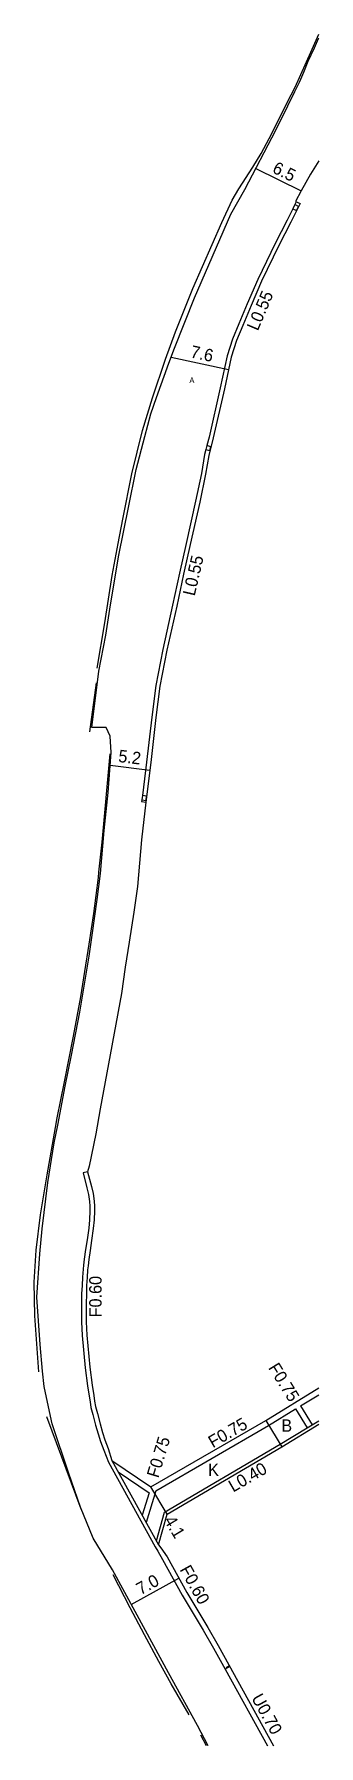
# Model space of a CAD drawing. Header units: metres. Extents: x -24000 to -21600, y -108000 to -105000.
# Drawn here: x -22436.7 to -22400, y -108000 to -107778.9 of the extents above; entities that cross this region are included whole.
import ezdxf

# ---------------------------------------------------------------- set-up
doc = ezdxf.new("R2010")
doc.units = ezdxf.units.M
doc.header["$LTSCALE"] = 2.5
for name, color, linetype in [('側溝・桝', 7, 'Continuous'), ('幅員', 7, 'Continuous'), ('歩道・分離帯・安全施設', 7, 'Continuous'), ('舗装', 7, 'Continuous'), ('道路', 7, 'Continuous')]:
    doc.layers.add(name, color=color, linetype=linetype)
doc.styles.get("Standard").update_dxf_attribs({"font": ''})
doc.styles.add('YOKO_DECO', font='')
doc.styles.get('Standard').set_extended_font_data('@MS PGothic')
doc.styles.get('YOKO_DECO').set_extended_font_data('MS PGothic')

msp = doc.modelspace()

# ---------------------------------------------------------------- texts
at = {"layer": '側溝・桝'}
for s, rotation, p in [('L0.55', 67, (-22407.87, -107817.31)), ('L0.55', 77, (-22416.02, -107851.55)), ('F0.60', 90, (-22428.03, -107944.66)), ('F0.75', 301.6763, (-22406.57, -107951.17)), ('F0.75', 30.0687, (-22413.67, -107961.58)), ('F0.75', 73.1635, (-22420.71, -107965.49)), ('L0.40', 30.0687, (-22411.05, -107967.3)), ('F0.60', 299, (-22417.99, -107977.23)), ('U0.70', 299, (-22408.74, -107993.84))]:
    msp.add_text(s, height=1.6, rotation=rotation, dxfattribs=at).set_placement(p)
at = {"layer": '幅員'}
for s, rotation, p in [('6.5', 334, (-22406.1, -107796.72)), ('7.6', 348, (-22416.65, -107820.64)), ('5.2', 353, (-22425.94, -107872.9)), ('4.1', 300.8608, (-22420.03, -107970.88)), ('7.0', 29, (-22422.99, -107980.57))]:
    msp.add_text(s, height=1.6, rotation=rotation, dxfattribs=at).set_placement(p)
at = {"layer": '舗装', "style": 'YOKO_DECO'}
msp.add_text('A', height=0.75, dxfattribs=at).set_placement((-22416.7, -107823.97, 119.07))
at = {"layer": '舗装'}
for s, p in [('B', (-22404.83, -107959.44)), ('K', (-22414.28, -107965.14))]:
    msp.add_text(s, height=1.6, dxfattribs=at).set_placement(p)

# ---------------------------------------------------------------- linework, layer by layer
at = {"layer": '側溝・桝'}
for points in [[(-22403.35, -107801.45), (-22404.08, -107802.92), (-22405.64, -107805.93), (-22407.88, -107810.57), (-22409.23, -107813.74), (-22410.31, -107816.31), (-22411.13, -107818.29), (-22411.84, -107820.46), (-22412.71, -107824.59), (-22414.15, -107830.94), (-22414.44, -107832.05)], [(-22402.9, -107800.54), (-22403.09, -107800.92)], [(-22414.57, -107832.56), (-22414.73, -107833.19), (-22415.14, -107835.64), (-22415.9, -107839.24), (-22417.12, -107844.7), (-22417.97, -107848.54), (-22418.87, -107852.65), (-22420.14, -107858.38), (-22421.04, -107863.03), (-22421.56, -107867.11), (-22422.22, -107872.93), (-22422.77, -107877.24)], [(-22422.84, -107877.8), (-22422.86, -107878.02), (-22422.32, -107878.09)], [(-22429.85, -107925.85), (-22430.43, -107926), (-22429.93, -107927.91), (-22429.73, -107928.77), (-22429.59, -107929.71), (-22429.55, -107930.31), (-22429.55, -107930.9), (-22429.58, -107932.04), (-22429.7, -107933.12), (-22429.91, -107934.65), (-22430.11, -107935.91), (-22430.26, -107937.12), (-22430.35, -107937.93), (-22430.43, -107938.45), (-22430.51, -107939.45), (-22430.56, -107940.54), (-22430.61, -107941.62), (-22430.64, -107942.91), (-22430.63, -107945.25), (-22430.54, -107947), (-22430.17, -107951.17), (-22429.86, -107953.52), (-22429.64, -107954.84), (-22429.52, -107955.58), (-22429.4, -107956.29), (-22429.16, -107957.21), (-22428.81, -107958.57), (-22428.48, -107959.72), (-22428.18, -107960.7), (-22427.76, -107961.82), (-22427.16, -107963.38), (-22421.1, -107974.28), (-22420.79, -107974.87), (-22420.15, -107975.94), (-22417.61, -107980.53), (-22414.91, -107985.05), (-22413.6, -107987.38), (-22412.1, -107990.1)], [(-22402.35, -107956.1), (-22400, -107954.66)], [(-22421.05, -107967.07), (-22406.47, -107958.62), (-22402.99, -107956.49)], [(-22402.99, -107956.49), (-22401.49, -107958.92)], [(-22402.35, -107956.1), (-22400.85, -107958.53)], [(-22419.92, -107969.83), (-22404.97, -107961.05), (-22401.49, -107958.92), (-22400.85, -107958.53), (-22400, -107958.01)], [(-22426.72, -107963.14), (-22420.67, -107974.04)], [(-22425.91, -107964.6), (-22421.91, -107967.32)], [(-22421.91, -107967.32), (-22422.79, -107970.23)], [(-22421.05, -107967.07), (-22422.28, -107971.14)], [(-22420.94, -107973.54), (-22419.92, -107969.83)], [(-22411.49, -107989.76), (-22412.1, -107990.1), (-22406.61, -108000)]]:
    msp.add_lwpolyline(points, dxfattribs=at)
for points in [[(-22402.6, -107801.16), (-22403.09, -107800.92), (-22403.35, -107801.45), (-22402.86, -107801.69)], [(-22413.91, -107832.19), (-22414.44, -107832.05), (-22414.57, -107832.56), (-22414.04, -107832.69)], [(-22422.22, -107877.31), (-22422.77, -107877.24), (-22422.84, -107877.8), (-22422.29, -107877.87)]]:
    msp.add_lwpolyline(points, close=True, dxfattribs=at)
at = {"layer": '幅員'}
for points in [[(-22408.14, -107796.26), (-22402.29, -107799.13)], [(-22419.06, -107820.64), (-22411.65, -107822.2)], [(-22426.92, -107873.33), (-22421.8, -107873.98)], [(-22419.58, -107970.09), (-22421.68, -107966.57)], [(-22424.2, -107981.74), (-22418.04, -107978.33)]]:
    msp.add_lwpolyline(points, dxfattribs=at)
at = {"layer": '歩道・分離帯・安全施設'}
for points in [[(-22428.6, -107860.78), (-22427.61, -107854.94), (-22426.65, -107848.81), (-22425.9, -107844.71), (-22425.29, -107841.53), (-22424.14, -107835.67), (-22422.76, -107830.08), (-22421.48, -107825.86), (-22419.8, -107820.89), (-22418.49, -107817.35), (-22416.25, -107811.73), (-22412.52, -107803.21), (-22411.16, -107800.36), (-22410.31, -107798.86), (-22408.49, -107796.06), (-22407.44, -107794.29), (-22406.07, -107791.72), (-22404.09, -107787.74), (-22403.05, -107785.76), (-22401.01, -107781.23), (-22400, -107778.9)], [(-22429.54, -107869.02), (-22428.67, -107862.69)], [(-22436.14, -107951.71), (-22436.67, -107944.45), (-22436.72, -107940.1), (-22436.47, -107935.98), (-22435.91, -107931.41), (-22435.07, -107926.23), (-22434, -107920.13), (-22433.76, -107918.87), (-22432.82, -107914.23), (-22431.67, -107908.34), (-22430.71, -107903.25), (-22430.19, -107900), (-22429.63, -107896.44), (-22429.04, -107892.48), (-22428.45, -107887.82), (-22428.4, -107887.16), (-22427.97, -107883.28), (-22426.93, -107871.87)], [(-22430.67, -107969.44), (-22435.11, -107957.49)], [(-22416.73, -107996.01), (-22419.06, -107991.99), (-22420.63, -107989.13), (-22422.5, -107985.65), (-22424.33, -107982.17), (-22426.52, -107977.92)], [(-22411.94, -107989.9), (-22411.52, -107989.63)], [(-22414.47, -108000), (-22415.21, -107998.64)]]:
    msp.add_lwpolyline(points, dxfattribs=at)
at = {"layer": '舗装'}
msp.add_lwpolyline([(-22406.85, -107957.98), (-22404.76, -107961.39)], dxfattribs=at)
at = {"layer": '道路'}
for points in [[(-22414.27, -108000), (-22415.66, -107997.39), (-22419.38, -107990.59), (-22423.45, -107983.13), (-22426.62, -107977.26), (-22429.1, -107973.18), (-22430.75, -107969.16), (-22432.26, -107964.82), (-22434.4, -107958.4), (-22434.9, -107956.2), (-22435.45, -107953.59), (-22435.67, -107951.63), (-22435.96, -107948.18), (-22436.37, -107942.05), (-22436.02, -107936.44), (-22435.72, -107933.24), (-22434.98, -107927.25), (-22434.15, -107922.11), (-22433.69, -107919.82), (-22432.74, -107914.8), (-22431.91, -107910.78), (-22430.82, -107905.22), (-22429.63, -107898.01), (-22429.24, -107895.3), (-22428.6, -107890.67), (-22428.17, -107887.33), (-22427.69, -107881.78), (-22427.2, -107876.84), (-22426.79, -107871.71), (-22426.92, -107869.6), (-22427.42, -107868.46), (-22429.28, -107868.45), (-22428.38, -107861.19), (-22427.47, -107856.54), (-22426.9, -107852.62), (-22425.8, -107846.21), (-22424.56, -107840.05), (-22423.58, -107835.15), (-22422.47, -107830.87), (-22421.68, -107827.93), (-22420.94, -107825.82), (-22419.34, -107821.4), (-22418.62, -107819.47), (-22416.03, -107812.96), (-22411.36, -107802.15), (-22409.56, -107798.98), (-22405.54, -107791.28), (-22403.98, -107788.16), (-22403.1, -107786.28), (-22402.46, -107785), (-22401.93, -107783.8), (-22401.35, -107782.39), (-22400.56, -107780.64), (-22400.05, -107779.45), (-22400, -107779.35)], [(-22400, -107795.24), (-22401.06, -107796.98), (-22402.29, -107799.13), (-22403, -107800.49), (-22402.41, -107800.78), (-22403.59, -107803.16), (-22405.15, -107806.18), (-22407.39, -107810.79), (-22408.73, -107813.95), (-22409.81, -107816.52), (-22410.62, -107818.48), (-22411.31, -107820.6), (-22412.18, -107824.7), (-22413.62, -107831.06), (-22414.19, -107833.31), (-22414.6, -107835.74), (-22415.37, -107839.35), (-22416.58, -107844.82), (-22417.44, -107848.66), (-22418.33, -107852.77), (-22419.6, -107858.49), (-22420.5, -107863.12), (-22421.01, -107867.18), (-22421.67, -107873), (-22422.32, -107878.09)], [(-22422.32, -107878.09), (-22422.9, -107882.96), (-22423.14, -107885.99), (-22423.41, -107889.02), (-22423.87, -107892.33), (-22424.49, -107896.19), (-22424.97, -107899.43), (-22425.45, -107902.82), (-22427.16, -107911.9), (-22428.23, -107917.74), (-22428.77, -107920.93), (-22429.62, -107925.14), (-22429.85, -107925.85)], [(-22429.85, -107925.85), (-22429.34, -107927.77), (-22429.13, -107928.66), (-22428.99, -107929.65), (-22428.95, -107930.29), (-22428.95, -107930.91), (-22428.98, -107932.08), (-22429.11, -107933.19), (-22429.32, -107934.74), (-22429.52, -107936), (-22429.67, -107937.19), (-22429.75, -107938.01), (-22429.83, -107938.52), (-22429.91, -107939.49), (-22429.96, -107940.56), (-22430, -107941.64), (-22430.04, -107942.92), (-22430.03, -107945.23), (-22429.94, -107946.96), (-22429.57, -107951.11), (-22429.27, -107953.43), (-22429.05, -107954.74), (-22428.93, -107955.48), (-22428.81, -107956.16), (-22428.58, -107957.06), (-22428.23, -107958.41), (-22427.9, -107959.55), (-22427.61, -107960.5), (-22427.19, -107961.6), (-22426.72, -107963.14)], [(-22426.72, -107963.14), (-22421.68, -107966.57), (-22406.85, -107957.98), (-22400, -107953.78)], [(-22419.58, -107970.09), (-22404.76, -107961.39), (-22400, -107958.47)], [(-22420.67, -107974.04), (-22419.58, -107970.09)], [(-22420.67, -107974.04), (-22420.38, -107974.43), (-22419.55, -107975.6), (-22417.01, -107980.18), (-22414.31, -107984.71), (-22413, -107987.05), (-22405.82, -108000)]]:
    msp.add_lwpolyline(points, dxfattribs=at)

msp.set_redraw_order([(e.dxf.handle, doc.entitydb.next_handle()) for e in msp.query("TEXT MTEXT ATTDEF DIMENSION ARC_DIMENSION")])  # texts and dimensions are drawn at this point

doc.saveas('drawing.dxf')
